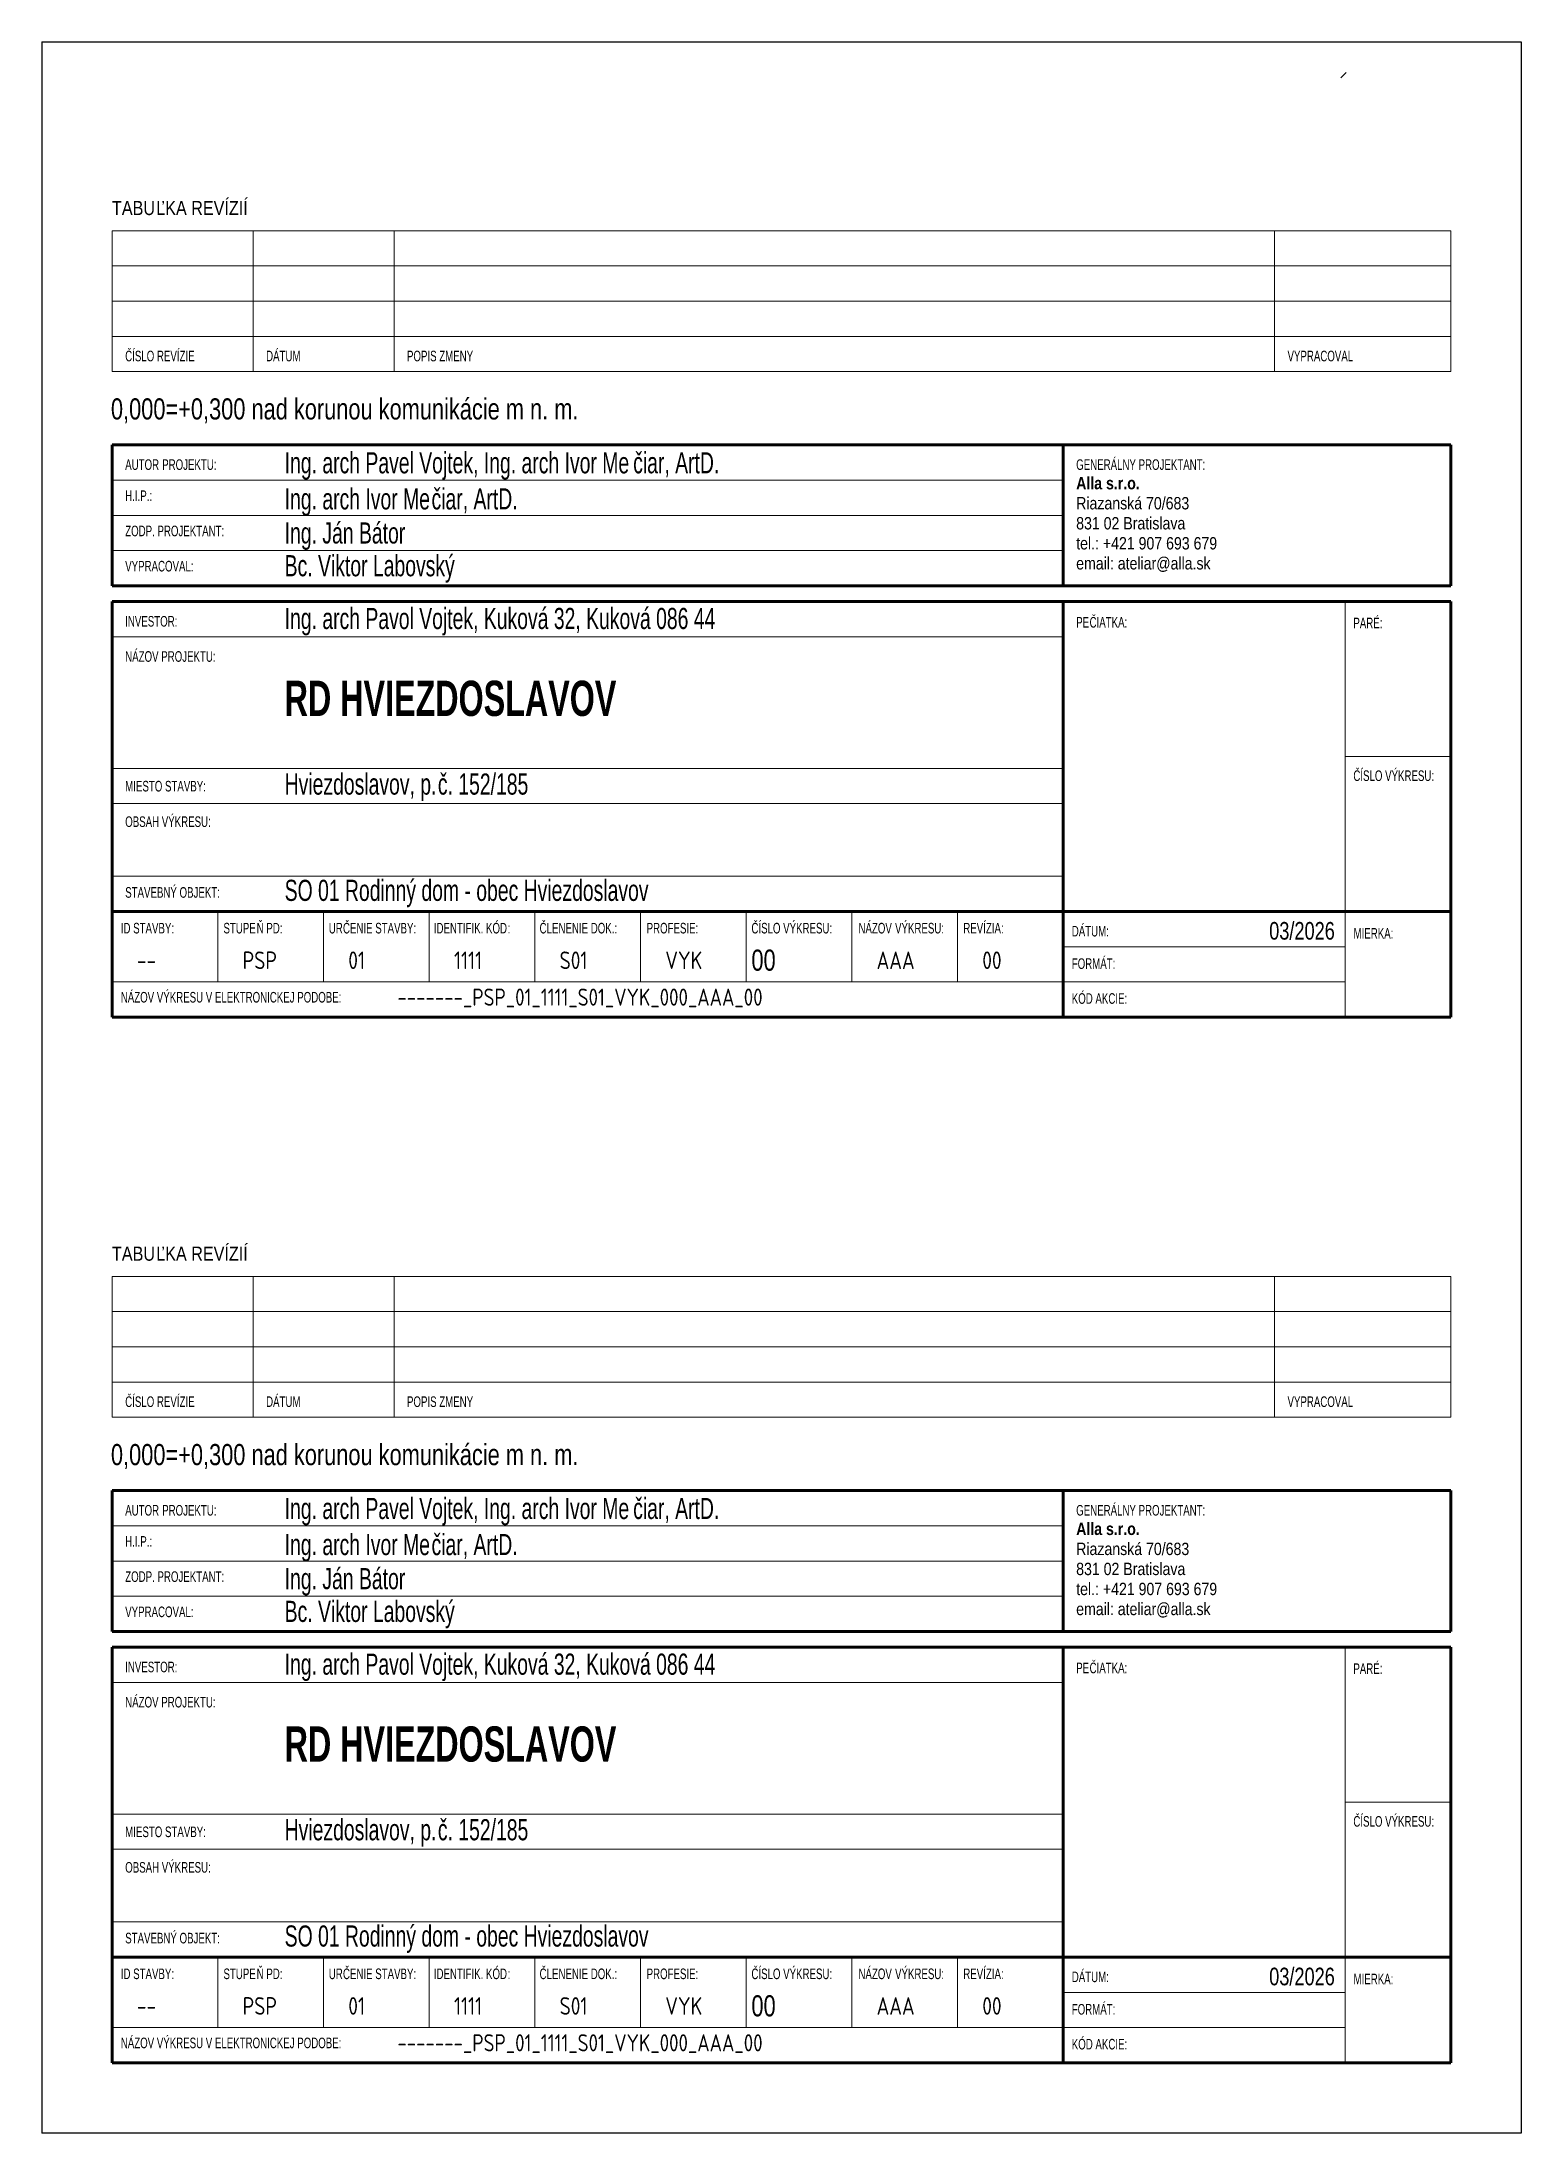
# Model space of a CAD drawing. Extents: x 43000 to 200282, y 3579 to 63943.
# Drawn here: x 163166 to 173666, y 30520 to 45370 of the extents above; entities that cross this region are included whole.
import ezdxf

# ---------------------------------------------------------------- set-up
doc = ezdxf.new("R2010")
doc.units = 0
doc.header["$MEASUREMENT"] = 0
for name, color, linetype, lineweight in [('_Wide Lines_', 7, 'CONTINUOUS', 70), ('Generic Annotations', 7, 'CONTINUOUS', 9), ('Text Notes', 7, 'CONTINUOUS', 9), ('Title Blocks', 7, 'CONTINUOUS', 9)]:
    doc.layers.add(name, color=color, linetype=linetype, lineweight=lineweight)
doc.layers.add('vyk-vratka-ZARIADENIE', color=7, linetype='CONTINUOUS')
doc.styles.add('Arial Narrow', font='ARIALN.TTF', dxfattribs={"width": 0.8, "height": 1.5})
doc.styles.add('Arial Narrow_1', font='ARIALN.TTF', dxfattribs={"height": 1.75})
doc.styles.add('Arial Narrow_3', font='ARIALN.TTF', dxfattribs={"height": 2})
doc.styles.add('Arial Narrow_4', font='ARIALN.TTF', dxfattribs={"width": 0.8, "height": 3})
doc.styles.add('Arial Narrow_5', font='ARIALN.TTF', dxfattribs={"width": 0.9, "height": 3})
doc.styles.add('Arial Narrow_6', font='ARIALN.TTF', dxfattribs={"width": 0.9, "height": 2.5})
doc.styles.add('Arial Narrow_B', font='ARIALNB.TTF', dxfattribs={"height": 1.75})
doc.styles.add('Arial Narrow_B_1', font='ARIALNB.TTF', dxfattribs={"width": 0.8, "height": 5})
doc.styles.add('ISOCPEUR_10', font='isocpeur.ttf', dxfattribs={"width": 0.8, "height": 2.5})

msp = doc.modelspace()

# ---------------------------------------------------------------- texts
at = {"layer": 'Text Notes', "attachment_point": 1, "style": 'ISOCPEUR_10'}
for s, insert, char_height, width in [('PSP', (164590.7, 38910.7, -0.8), 125, 288.608), ('01', (165340.7, 38910.7, -0.8), 125, 147.511), ('1111', (166090.7, 38910.7, -0.8), 125, 243.713), ('S01', (166840.7, 38910.7, -0.8), 125, 243.713), ('VYK', (167590.7, 38910.7, -0.8), 125, 301.435), ('AAA', (169090.7, 38910.7, -0.8), 125, 243.713), ('00', (169840.7, 38910.7, -0.8), 125, 173.165), ('--', (163840.7, 38910.7, -0.8), 125, 173.165), ('-------_PSP_01_1111_S01_VYK_000_AAA_00', (165689.3, 38647.5, -0.8), 121.953, 3213.044), ('PSP', (164590.7, 31485.7, -0.8), 125, 288.608), ('01', (165340.7, 31485.7, -0.8), 125, 147.511), ('1111', (166090.7, 31485.7, -0.8), 125, 243.713), ('S01', (166840.7, 31485.7, -0.8), 125, 243.713), ('VYK', (167590.7, 31485.7, -0.8), 125, 301.435), ('AAA', (169090.7, 31485.7, -0.8), 125, 243.713), ('00', (169840.7, 31485.7, -0.8), 125, 173.165), ('--', (163840.7, 31485.7, -0.8), 125, 173.165), ('-------_PSP_01_1111_S01_VYK_000_AAA_00', (165689.3, 31222.5, -0.8), 121.953, 3213.044)]:
    msp.add_mtext(s, dxfattribs=dict(at, insert=insert, char_height=char_height, width=width))
at = {"layer": 'Title Blocks', "attachment_point": 1}
for s, insert, char_height, width, style in [('ĽKA REVÍZIÍ', (163977.6, 44239.9, -0.8), 100, 813.713, 'Arial Narrow_3'), ('TABU', (163663.4, 44239.9, -0.8), 100, 380.802, 'Arial Narrow_3'), ('ČÍSLO REVÍZIE', (163757.2, 43176.4, -0.8), 75, 606.076, 'Arial Narrow'), ('DÁTUM', (164757.2, 43176.4, -0.8), 75, 301.435, 'Arial Narrow'), ('POPIS ZMENY', (165757.2, 43176.4, -0.8), 75, 580.422, 'Arial Narrow'), ('VYPRACOVAL', (172007.2, 43176.4, -0.8), 75, 580.422, 'Arial Narrow'), ('0,000=+0,300 nad korunou komunikácie m n. m.', (163655.9, 42838.2, -0.8), 150, 4065.758, 'Arial Narrow_5'), ('AUTOR', (163757.2, 42405.3, -0.8), 75, 295.021, 'Arial Narrow'), (' PROJEKTU:', (164000.6, 42405.3, -0.8), 75, 497.046, 'Arial Narrow'), ('Ing. arch Pavel Vojtek, Ing. arch Ivor Me', (164889.1, 42455.8, -0.8), 150, 2998.311, 'Arial Narrow_4'), ('čiar, ArtD.', (167362.9, 42455.8, -0.8), 150, 750.38, 'Arial Narrow_4'), ('GENERÁLNY PROJEKTANT:', (170507.2, 42405.3, -0.8), 75, 1131.983, 'Arial Narrow'), ('H.I.P.:', (163757.2, 42184.2, -0.8), 75, 230.886, 'Arial Narrow'), ('Ing. arch Ivor Me', (164889.1, 42199.5, -0.8), 150, 1263.459, 'Arial Narrow_4'), ('čiar, ArtD.', (165931.5, 42199.5, -0.8), 150, 750.38, 'Arial Narrow_4'), ('Alla s.r.o.', (170507.2, 42279.6, -0.8), 87.5, 541.139, 'Arial Narrow_B'), ('Riazanská 70/683', (170507.2, 42137.4, -0.8), 87.5, 974.05, 'Arial Narrow_1'), ('ZODP. PROJEKTANT:', (163757.2, 41934.2, -0.8), 75, 862.616, 'Arial Narrow'), ('Ing. Ján Bátor', (164889.1, 41957.3, -0.8), 150, 1263.459, 'Arial Narrow_4'), ('831 02 Bratislava', (170507.2, 41995.1, -0.8), 87.5, 937.974, 'Arial Narrow_1'), ('Bc. Viktor Labovský', (164889.1, 41724.9, -0.8), 150, 1391.729, 'Arial Narrow_4'), ('tel.: +421 907 693 679', (170507.2, 41852.9, -0.8), 87.5, 1210.548, 'Arial Narrow_1'), ('VYPRACOVAL:', (163757.2, 41684.2, -0.8), 75, 602.869, 'Arial Narrow'), ('email: ateliar@alla.sk', (170507.2, 41710.7, -0.8), 87.5, 1158.438, 'Arial Narrow_1'), ('INVESTOR:', (163757.2, 41292.7, -0.8), 75, 455.359, 'Arial Narrow'), ('Ing. arch Pavol Vojtek, Kuková 32, Kuková 086 44', (164889.1, 41350.3, -0.8), 150, 4176.468, 'Arial Narrow_4'), ('PE', (170507.2, 41285.7, -0.8), 75, 115.443, 'Arial Narrow'), ('ČIATKA:', (170602.4, 41285.7, -0.8), 75, 330.295, 'Arial Narrow'), ('PARÉ:', (172474.6, 41280.7, -0.8), 75, 256.54, 'Arial Narrow'), ('NÁZOV PROJEKTU:', (163757.2, 41042.9, -0.8), 75, 788.861, 'Arial Narrow'), ('RD HVIEZDOSLAVOV', (164889.1, 40833.2, -0.8), 250, 2892.488, 'Arial Narrow_B_1'), ('MIESTO STAVBY:', (163757.2, 40122, -0.8), 75, 708.692, 'Arial Narrow'), ('Hviezdoslavov, p.', (164889.1, 40174.5, -0.8), 150, 1317.974, 'Arial Narrow_4'), ('č. 152/185', (165976.5, 40174.5, -0.8), 150, 785.654, 'Arial Narrow_4'), ('ČÍSLO VÝKRESU:', (172474.6, 40196.3, -0.8), 75, 708.692, 'Arial Narrow'), ('OBSAH VÝKRESU:', (163757.2, 39870, -0.8), 75, 753.586, 'Arial Narrow'), ('STAVEBNÝ OBJEKT:', (163757.2, 39367.4, -0.8), 75, 833.755, 'Arial Narrow'), ('SO 01 Rodinný dom - obec Hviezdoslavov', (164889.1, 39419.8, -0.8), 150, 3158.649, 'Arial Narrow_4'), ('ID STAVBY:', (163725.9, 39113.8, -0.8), 75, 468.186, 'Arial Narrow'), ('STUPE', (164454.6, 39113.8, -0.8), 75, 285.401, 'Arial Narrow'), ('Ň PD:', (164690.1, 39113.8, -0.8), 75, 224.472, 'Arial Narrow'), ('UR', (165202.4, 39113.8, -0.8), 75, 121.856, 'Arial Narrow'), ('ČENIE STAVBY:', (165303, 39113.8, -0.8), 75, 644.557, 'Arial Narrow'), ('IDENTIFIK. KÓD', (165947.8, 39113.8, -0.8), 75, 634.937, 'Arial Narrow'), ('\\fArial Narrow|b0|i0|c238|p34|;\\W.8;:', (166471.7, 39113.8, -0.8), 75, 22.447, 'Arial Narrow'), ('\\fArial Narrow|b0|i0|c238|p34|;\\W.8;Č', (166698.4, 39113.8, -0.8), 75, 60.928, 'Arial Narrow'), ('LENENIE DOK.:', (166748.6, 39113.8, -0.8), 75, 615.696, 'Arial Narrow'), ('PROFESIE:', (167458.1, 39113.8, -0.8), 75, 452.152, 'Arial Narrow'), ('ČÍSLO VÝKRESU:', (168202.1, 39113.8, -0.8), 75, 708.692, 'Arial Narrow'), ('NÁZOV', (168961.8, 39113.8, -0.8), 75, 291.814, 'Arial Narrow'), (' VÝKRESU:', (169202.6, 39113.8, -0.8), 75, 455.359, 'Arial Narrow'), ('REVÍZIA:', (169705.9, 39113.8, -0.8), 75, 352.743, 'Arial Narrow'), ('DÁTUM:', (170475.9, 39092.4, -0.8), 75, 323.882, 'Arial Narrow'), ('03/2026', (171877.1, 39119.9, -0.8), 125, 562.785, 'Arial Narrow_6'), ('MIERKA:', (172475.9, 39076.8, -0.8), 75, 349.536, 'Arial Narrow'), ('00', (168202.1, 38924.1, -0.8), 150, 209.24, 'Arial Narrow_5'), ('FORMÁT:', (170475.9, 38862, -0.8), 75, 378.397, 'Arial Narrow'), ('NÁZOV VÝKRESU V ELEKTRONICKEJ PODOBE:', (163725.9, 38623.2, -0.8), 75, 1933.67, 'Arial Narrow'), ('KÓD AKCIE:', (170475.9, 38614.3, -0.8), 75, 484.219, 'Arial Narrow'), ('ĽKA REVÍZIÍ', (163977.6, 36814.9, -0.8), 100, 813.713, 'Arial Narrow_3'), ('TABU', (163663.4, 36814.9, -0.8), 100, 380.802, 'Arial Narrow_3'), ('ČÍSLO REVÍZIE', (163757.2, 35751.4, -0.8), 75, 606.076, 'Arial Narrow'), ('DÁTUM', (164757.2, 35751.4, -0.8), 75, 301.435, 'Arial Narrow'), ('POPIS ZMENY', (165757.2, 35751.4, -0.8), 75, 580.422, 'Arial Narrow'), ('VYPRACOVAL', (172007.2, 35751.4, -0.8), 75, 580.422, 'Arial Narrow'), ('0,000=+0,300 nad korunou komunikácie m n. m.', (163655.9, 35413.2, -0.8), 150, 4065.758, 'Arial Narrow_5'), ('AUTOR', (163757.2, 34980.3, -0.8), 75, 295.021, 'Arial Narrow'), (' PROJEKTU:', (164000.6, 34980.3, -0.8), 75, 497.046, 'Arial Narrow'), ('Ing. arch Pavel Vojtek, Ing. arch Ivor Me', (164889.1, 35030.8, -0.8), 150, 2998.311, 'Arial Narrow_4'), ('čiar, ArtD.', (167362.9, 35030.8, -0.8), 150, 750.38, 'Arial Narrow_4'), ('GENERÁLNY PROJEKTANT:', (170507.2, 34980.3, -0.8), 75, 1131.983, 'Arial Narrow'), ('H.I.P.:', (163757.2, 34759.2, -0.8), 75, 230.886, 'Arial Narrow'), ('Ing. arch Ivor Me', (164889.1, 34774.5, -0.8), 150, 1263.459, 'Arial Narrow_4'), ('čiar, ArtD.', (165931.5, 34774.5, -0.8), 150, 750.38, 'Arial Narrow_4'), ('Alla s.r.o.', (170507.2, 34854.6, -0.8), 87.5, 541.139, 'Arial Narrow_B'), ('Riazanská 70/683', (170507.2, 34712.4, -0.8), 87.5, 974.05, 'Arial Narrow_1'), ('ZODP. PROJEKTANT:', (163757.2, 34509.2, -0.8), 75, 862.616, 'Arial Narrow'), ('Ing. Ján Bátor', (164889.1, 34532.3, -0.8), 150, 1263.459, 'Arial Narrow_4'), ('831 02 Bratislava', (170507.2, 34570.1, -0.8), 87.5, 937.974, 'Arial Narrow_1'), ('Bc. Viktor Labovský', (164889.1, 34299.9, -0.8), 150, 1391.729, 'Arial Narrow_4'), ('tel.: +421 907 693 679', (170507.2, 34427.9, -0.8), 87.5, 1210.548, 'Arial Narrow_1'), ('VYPRACOVAL:', (163757.2, 34259.2, -0.8), 75, 602.869, 'Arial Narrow'), ('email: ateliar@alla.sk', (170507.2, 34285.7, -0.8), 87.5, 1158.438, 'Arial Narrow_1'), ('INVESTOR:', (163757.2, 33867.7, -0.8), 75, 455.359, 'Arial Narrow'), ('Ing. arch Pavol Vojtek, Kuková 32, Kuková 086 44', (164889.1, 33925.3, -0.8), 150, 3864.133, 'Arial Narrow_4'), ('PE', (170507.2, 33860.7, -0.8), 75, 115.443, 'Arial Narrow'), ('ČIATKA:', (170602.4, 33860.7, -0.8), 75, 330.295, 'Arial Narrow'), ('PARÉ:', (172474.6, 33855.7, -0.8), 75, 256.54, 'Arial Narrow'), ('NÁZOV PROJEKTU:', (163757.2, 33617.9, -0.8), 75, 788.861, 'Arial Narrow'), ('RD HVIEZDOSLAVOV', (164889.1, 33408.2, -0.8), 250, 2892.488, 'Arial Narrow_B_1'), ('MIESTO STAVBY:', (163757.2, 32697, -0.8), 75, 708.692, 'Arial Narrow'), ('Hviezdoslavov, p.', (164889.1, 32749.5, -0.8), 150, 1317.974, 'Arial Narrow_4'), ('č. 152/185', (165976.5, 32749.5, -0.8), 150, 785.654, 'Arial Narrow_4'), ('ČÍSLO VÝKRESU:', (172474.6, 32771.3, -0.8), 75, 708.692, 'Arial Narrow'), ('OBSAH VÝKRESU:', (163757.2, 32445, -0.8), 75, 753.586, 'Arial Narrow'), ('STAVEBNÝ OBJEKT:', (163757.2, 31942.4, -0.8), 75, 833.755, 'Arial Narrow'), ('SO 01 Rodinný dom - obec Hviezdoslavov', (164889.1, 31994.8, -0.8), 150, 3158.649, 'Arial Narrow_4'), ('ID STAVBY:', (163725.9, 31688.8, -0.8), 75, 468.186, 'Arial Narrow'), ('STUPE', (164454.6, 31688.8, -0.8), 75, 285.401, 'Arial Narrow'), ('Ň PD:', (164690.1, 31688.8, -0.8), 75, 224.472, 'Arial Narrow'), ('UR', (165202.4, 31688.8, -0.8), 75, 121.856, 'Arial Narrow'), ('ČENIE STAVBY:', (165303, 31688.8, -0.8), 75, 644.557, 'Arial Narrow'), ('IDENTIFIK. KÓD', (165947.8, 31688.8, -0.8), 75, 634.937, 'Arial Narrow'), ('\\fArial Narrow|b0|i0|c238|p34|;\\W.8;:', (166471.7, 31688.8, -0.8), 75, 22.447, 'Arial Narrow'), ('\\fArial Narrow|b0|i0|c238|p34|;\\W.8;Č', (166698.4, 31688.8, -0.8), 75, 60.928, 'Arial Narrow'), ('LENENIE DOK.:', (166748.6, 31688.8, -0.8), 75, 615.696, 'Arial Narrow'), ('PROFESIE:', (167458.1, 31688.8, -0.8), 75, 452.152, 'Arial Narrow'), ('ČÍSLO VÝKRESU:', (168202.1, 31688.8, -0.8), 75, 708.692, 'Arial Narrow'), ('NÁZOV', (168961.8, 31688.8, -0.8), 75, 291.814, 'Arial Narrow'), (' VÝKRESU:', (169202.6, 31688.8, -0.8), 75, 455.359, 'Arial Narrow'), ('REVÍZIA:', (169705.9, 31688.8, -0.8), 75, 352.743, 'Arial Narrow'), ('DÁTUM:', (170475.9, 31667.4, -0.8), 75, 323.882, 'Arial Narrow'), ('03/2026', (171877.1, 31694.9, -0.8), 125, 562.785, 'Arial Narrow_6'), ('MIERKA:', (172475.9, 31651.8, -0.8), 75, 349.536, 'Arial Narrow'), ('00', (168202.1, 31499.1, -0.8), 150, 209.24, 'Arial Narrow_5'), ('FORMÁT:', (170475.9, 31437, -0.8), 75, 378.397, 'Arial Narrow'), ('NÁZOV VÝKRESU V ELEKTRONICKEJ PODOBE:', (163725.9, 31198.2, -0.8), 75, 1933.67, 'Arial Narrow'), ('KÓD AKCIE:', (170475.9, 31189.3, -0.8), 75, 484.219, 'Arial Narrow')]:
    msp.add_mtext(s, dxfattribs=dict(at, insert=insert, char_height=char_height, width=width, style=style))

# ---------------------------------------------------------------- linework, layer by layer
at = {"layer": '_Wide Lines_'}
for p, q in [((163665.6, 42507.4, -0.8), (173165.6, 42507.4, -0.8)), ((163665.6, 42507.4, -0.8), (163665.6, 41507.4, -0.8)), ((170415.6, 42507.4, -0.8), (170415.6, 41507.4, -0.8)), ((173165.6, 42507.4, -0.8), (173165.6, 41507.4, -0.8)), ((173165.6, 41507.4, -0.8), (163665.6, 41507.4, -0.8)), ((163665.6, 38444.8, -0.8), (163665.6, 41394.8, -0.8)), ((170415.6, 41394.8, -0.8), (163665.6, 41394.8, -0.8)), ((170415.6, 41394.8, -0.8), (170415.6, 39194.8, -0.8)), ((173165.6, 41394.8, -0.8), (170415.6, 41394.8, -0.8)), ((173165.6, 41394.8, -0.8), (173165.6, 38444.8, -0.8)), ((163665.6, 39194.8, -0.8), (170415.6, 39194.8, -0.8)), ((170415.6, 39194.8, -0.8), (170415.6, 38444.8, -0.8)), ((173165.6, 39194.8, -0.8), (170415.6, 39194.8, -0.8)), ((173165.6, 38444.8, -0.8), (163665.6, 38444.8, -0.8)), ((163665.6, 35082.4, -0.8), (173165.6, 35082.4, -0.8)), ((163665.6, 35082.4, -0.8), (163665.6, 34082.4, -0.8)), ((170415.6, 35082.4, -0.8), (170415.6, 34082.4, -0.8)), ((173165.6, 35082.4, -0.8), (173165.6, 34082.4, -0.8)), ((173165.6, 34082.4, -0.8), (163665.6, 34082.4, -0.8)), ((163665.6, 31019.8, -0.8), (163665.6, 33969.8, -0.8)), ((170415.6, 33969.8, -0.8), (163665.6, 33969.8, -0.8)), ((170415.6, 33969.8, -0.8), (170415.6, 31769.8, -0.8)), ((173165.6, 33969.8, -0.8), (170415.6, 33969.8, -0.8)), ((173165.6, 33969.8, -0.8), (173165.6, 31019.8, -0.8)), ((163665.6, 31769.8, -0.8), (170415.6, 31769.8, -0.8)), ((170415.6, 31769.8, -0.8), (170415.6, 31019.8, -0.8)), ((173165.6, 31769.8, -0.8), (170415.6, 31769.8, -0.8)), ((173165.6, 31019.8, -0.8), (163665.6, 31019.8, -0.8))]:
    msp.add_line(p, q, dxfattribs=at)
at = {"layer": 'Generic Annotations'}
msp.add_line((172424.4, 45153.2, -0.8), (172386.3, 45115.1, -0.8), dxfattribs=at)
msp.add_line((172424.4, 45153.2, -0.8), (172386.3, 45115.1, -0.8), dxfattribs=at)
at = {"layer": 'Title Blocks'}
for p, q in [((163665.6, 44028.5, -0.8), (163665.6, 43028.5, -0.8)), ((163665.6, 44028.5, -0.8), (173165.6, 44028.5, -0.8)), ((164665.6, 44028.5, -0.8), (164665.6, 43028.5, -0.8)), ((165665.6, 44028.5, -0.8), (165665.6, 43028.5, -0.8)), ((171915.6, 44028.5, -0.8), (171915.6, 43028.5, -0.8)), ((173165.6, 43028.5, -0.8), (173165.6, 44028.5, -0.8)), ((163665.6, 43778.5, -0.8), (173165.6, 43778.5, -0.8)), ((163665.6, 43528.5, -0.8), (173165.6, 43528.5, -0.8)), ((163665.6, 43278.5, -0.8), (173165.6, 43278.5, -0.8)), ((163665.6, 43028.5, -0.8), (173165.6, 43028.5, -0.8)), ((170415.6, 41507.4, -0.8), (170415.6, 42507.4, -0.8)), ((170415.6, 42257.4, -0.8), (163665.6, 42257.4, -0.8)), ((170415.6, 42007.4, -0.8), (163665.6, 42007.4, -0.8)), ((170415.6, 41757.4, -0.8), (163665.6, 41757.4, -0.8)), ((172415.6, 38444.8, -0.8), (172415.6, 41394.8, -0.8)), ((170415.6, 41144.8, -0.8), (163665.6, 41144.8, -0.8)), ((170415.6, 40394.8, -0.8), (170415.6, 39194.8, -0.8)), ((172415.6, 40294.8, -0.8), (173165.6, 40294.8, -0.8)), ((170415.6, 40210.3, -0.8), (163665.6, 40210.3, -0.8)), ((170415.6, 39960.3, -0.8), (163665.6, 39960.3, -0.8)), ((170415.6, 39444.8, -0.8), (163665.6, 39444.8, -0.8)), ((164415.6, 39194.8, -0.8), (164415.6, 38694.8, -0.8)), ((165165.6, 39194.8, -0.8), (165165.6, 38694.8, -0.8)), ((165915.6, 39194.8, -0.8), (165915.6, 38694.8, -0.8)), ((166665.6, 39194.8, -0.8), (166665.6, 38694.8, -0.8)), ((167415.6, 39194.8, -0.8), (167415.6, 38694.8, -0.8)), ((168165.6, 39194.8, -0.8), (168165.6, 38694.8, -0.8)), ((168915.6, 39194.8, -0.8), (168915.6, 38694.8, -0.8)), ((169665.6, 39194.8, -0.8), (169665.6, 38694.8, -0.8)), ((170415.6, 39194.8, -0.8), (170415.6, 38444.8, -0.8)), ((173165.6, 39194.8, -0.8), (170415.6, 39194.8, -0.8)), ((172415.6, 38944.8, -0.8), (170415.6, 38944.8, -0.8)), ((172415.6, 38694.8, -0.8), (163665.6, 38694.8, -0.8)), ((163665.6, 36603.5, -0.8), (163665.6, 35603.5, -0.8)), ((163665.6, 36603.5, -0.8), (173165.6, 36603.5, -0.8)), ((164665.6, 36603.5, -0.8), (164665.6, 35603.5, -0.8)), ((165665.6, 36603.5, -0.8), (165665.6, 35603.5, -0.8)), ((171915.6, 36603.5, -0.8), (171915.6, 35603.5, -0.8)), ((173165.6, 35603.5, -0.8), (173165.6, 36603.5, -0.8)), ((163665.6, 36353.5, -0.8), (173165.6, 36353.5, -0.8)), ((163665.6, 36103.5, -0.8), (173165.6, 36103.5, -0.8)), ((163665.6, 35853.5, -0.8), (173165.6, 35853.5, -0.8)), ((163665.6, 35603.5, -0.8), (173165.6, 35603.5, -0.8)), ((170415.6, 34082.4, -0.8), (170415.6, 35082.4, -0.8)), ((170415.6, 34832.4, -0.8), (163665.6, 34832.4, -0.8)), ((170415.6, 34582.4, -0.8), (163665.6, 34582.4, -0.8)), ((170415.6, 34332.4, -0.8), (163665.6, 34332.4, -0.8)), ((172415.6, 31019.8, -0.8), (172415.6, 33969.8, -0.8)), ((170415.6, 33719.8, -0.8), (163665.6, 33719.8, -0.8)), ((170415.6, 32969.8, -0.8), (170415.6, 31769.8, -0.8)), ((172415.6, 32869.8, -0.8), (173165.6, 32869.8, -0.8)), ((170415.6, 32785.3, -0.8), (163665.6, 32785.3, -0.8)), ((170415.6, 32535.3, -0.8), (163665.6, 32535.3, -0.8)), ((170415.6, 32019.8, -0.8), (163665.6, 32019.8, -0.8)), ((164415.6, 31769.8, -0.8), (164415.6, 31269.8, -0.8)), ((165165.6, 31769.8, -0.8), (165165.6, 31269.8, -0.8)), ((165915.6, 31769.8, -0.8), (165915.6, 31269.8, -0.8)), ((166665.6, 31769.8, -0.8), (166665.6, 31269.8, -0.8)), ((167415.6, 31769.8, -0.8), (167415.6, 31269.8, -0.8)), ((168165.6, 31769.8, -0.8), (168165.6, 31269.8, -0.8)), ((168915.6, 31769.8, -0.8), (168915.6, 31269.8, -0.8)), ((169665.6, 31769.8, -0.8), (169665.6, 31269.8, -0.8)), ((170415.6, 31769.8, -0.8), (170415.6, 31019.8, -0.8)), ((173165.6, 31769.8, -0.8), (170415.6, 31769.8, -0.8)), ((172415.6, 31519.8, -0.8), (170415.6, 31519.8, -0.8)), ((172415.6, 31269.8, -0.8), (163665.6, 31269.8, -0.8))]:
    msp.add_line(p, q, dxfattribs=at)
at = {"layer": 'vyk-vratka-ZARIADENIE'}
for p, q in [((163165.6, 45369.8, -0.8), (173665.6, 45369.8, -0.8)), ((163165.6, 45369.8, -0.8), (163165.6, 30519.8, -0.8)), ((173665.6, 45369.8, -0.8), (173665.6, 30519.8, -0.8)), ((173665.6, 30519.8, -0.8), (163165.6, 30519.8, -0.8))]:
    msp.add_line(p, q, dxfattribs=at)

msp.set_redraw_order([(e.dxf.handle, doc.entitydb.next_handle()) for e in msp.query("TEXT MTEXT ATTDEF DIMENSION ARC_DIMENSION")])  # texts and dimensions are drawn at this point

doc.saveas('drawing.dxf')
